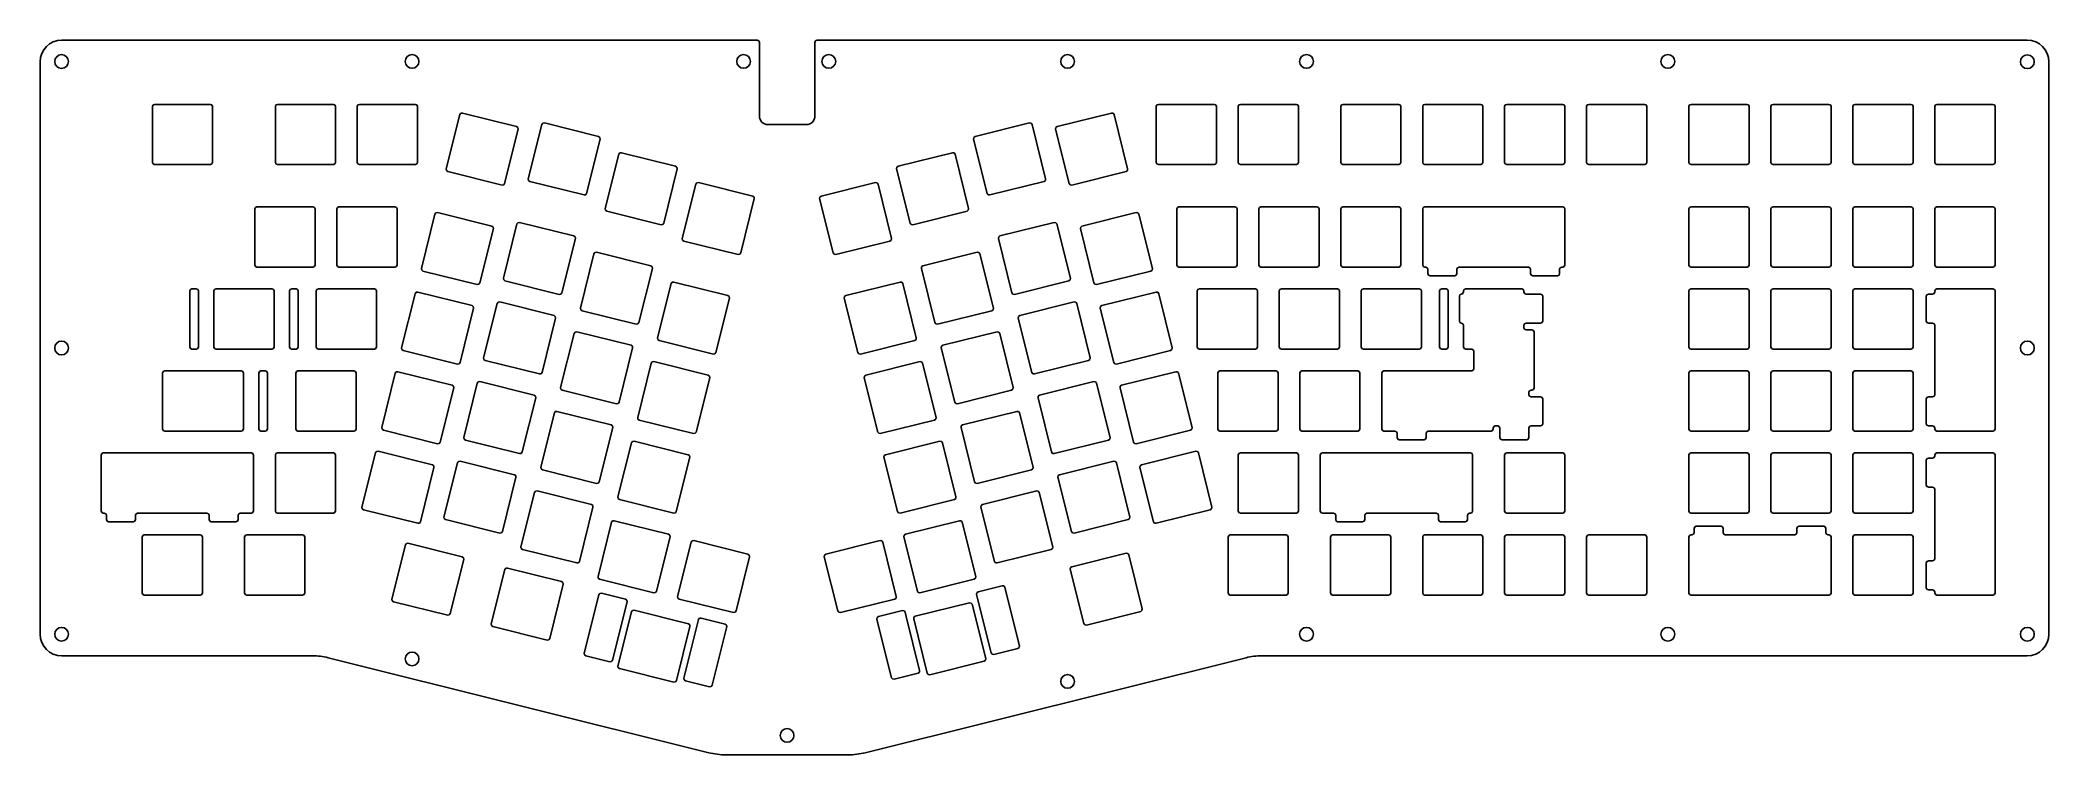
# Model space of a CAD drawing. Header units: millimetres. Extents: x -233 to 233, y -83 to 83.
import ezdxf

# ---------------------------------------------------------------- set-up
doc = ezdxf.new("R2010")
doc.units = ezdxf.units.MM
doc.layers.add('CUTOUTS', color=1, linetype='CONTINUOUS')
doc.layers.add('PERIMETER', color=5, linetype='CONTINUOUS')

msp = doc.modelspace()

# ---------------------------------------------------------------- linework, layer by layer
at = {"layer": 'CUTOUTS'}
for p, q in [((-207.37, 67.6), (-207.22, 67.95)), ((-207.37, 54.6), (-207.37, 67.6)), ((-207.22, 67.95), (-206.87, 68.1)), ((-206.87, 68.1), (-193.87, 68.1)), ((-193.87, 68.1), (-193.52, 67.95)), ((-193.52, 67.95), (-193.37, 67.6)), ((-193.37, 67.6), (-193.37, 54.6)), ((-178.79, 67.6), (-178.65, 67.95)), ((-178.79, 54.6), (-178.79, 67.6)), ((-178.65, 67.95), (-178.29, 68.1)), ((-178.29, 68.1), (-165.29, 68.1)), ((-165.29, 68.1), (-164.94, 67.95)), ((-164.94, 67.95), (-164.79, 67.6)), ((-164.79, 67.6), (-164.79, 54.6)), ((-159.74, 67.6), (-159.6, 67.95)), ((-159.74, 54.6), (-159.74, 67.6)), ((-159.6, 67.95), (-159.24, 68.1)), ((-159.24, 68.1), (-146.24, 68.1)), ((-146.24, 68.1), (-145.89, 67.95)), ((-145.89, 67.95), (-145.74, 67.6)), ((-145.74, 67.6), (-145.74, 54.6)), ((-139.07, 53.1), (-135.92, 65.71)), ((-135.92, 65.71), (-135.7, 66.02)), ((-135.7, 66.02), (-135.32, 66.07)), ((-135.32, 66.07), (-122.7, 62.93)), ((2.95, 62.93), (15.57, 66.07)), ((15.57, 66.07), (15.95, 66.02)), ((15.95, 66.02), (16.17, 65.71)), ((16.17, 65.71), (19.32, 53.1)), ((25.99, 67.6), (26.14, 67.95)), ((25.99, 54.6), (25.99, 67.6)), ((26.14, 67.95), (26.49, 68.1)), ((26.49, 68.1), (39.49, 68.1)), ((39.49, 68.1), (39.85, 67.95)), ((39.85, 67.95), (39.99, 67.6)), ((39.99, 67.6), (39.99, 54.6)), ((45.04, 67.6), (45.19, 67.95)), ((45.04, 54.6), (45.04, 67.6)), ((45.19, 67.95), (45.54, 68.1)), ((45.54, 68.1), (58.54, 68.1)), ((58.54, 68.1), (58.9, 67.95)), ((58.9, 67.95), (59.04, 67.6)), ((59.04, 67.6), (59.04, 54.6)), ((68.86, 67.6), (69, 67.95)), ((68.86, 54.6), (68.86, 67.6)), ((69, 67.95), (69.36, 68.1)), ((69.36, 68.1), (82.36, 68.1)), ((82.36, 68.1), (82.71, 67.95)), ((82.71, 67.95), (82.86, 67.6)), ((82.86, 67.6), (82.86, 54.6)), ((87.91, 67.6), (88.05, 67.95)), ((87.91, 54.6), (87.91, 67.6)), ((88.05, 67.95), (88.41, 68.1)), ((88.41, 68.1), (101.41, 68.1)), ((101.41, 68.1), (101.76, 67.95)), ((101.76, 67.95), (101.91, 67.6)), ((101.91, 67.6), (101.91, 54.6)), ((106.96, 67.6), (107.1, 67.95)), ((106.96, 54.6), (106.96, 67.6)), ((107.1, 67.95), (107.46, 68.1)), ((107.46, 68.1), (120.46, 68.1)), ((120.46, 68.1), (120.81, 67.95)), ((120.81, 67.95), (120.96, 67.6)), ((120.96, 67.6), (120.96, 54.6)), ((126.01, 67.6), (126.15, 67.95)), ((126.01, 54.6), (126.01, 67.6)), ((126.15, 67.95), (126.51, 68.1)), ((126.51, 68.1), (139.51, 68.1)), ((139.51, 68.1), (139.86, 67.95)), ((139.86, 67.95), (140.01, 67.6)), ((140.01, 67.6), (140.01, 54.6)), ((149.8, 67.6), (149.94, 67.95)), ((149.8, 54.6), (149.8, 67.6)), ((149.94, 67.95), (150.3, 68.1)), ((150.3, 68.1), (163.3, 68.1)), ((163.3, 68.1), (163.65, 67.95)), ((163.65, 67.95), (163.8, 67.6)), ((163.8, 67.6), (163.8, 54.6)), ((168.85, 67.6), (168.99, 67.95)), ((168.85, 54.6), (168.85, 67.6)), ((168.99, 67.95), (169.35, 68.1)), ((169.35, 68.1), (182.35, 68.1)), ((182.35, 68.1), (182.7, 67.95)), ((182.7, 67.95), (182.85, 67.6)), ((182.85, 67.6), (182.85, 54.6)), ((187.9, 67.6), (188.04, 67.95)), ((187.9, 54.6), (187.9, 67.6)), ((188.04, 67.95), (188.4, 68.1)), ((188.4, 68.1), (201.4, 68.1)), ((201.4, 68.1), (201.75, 67.95)), ((201.75, 67.95), (201.9, 67.6)), ((201.9, 67.6), (201.9, 54.6)), ((206.95, 67.6), (207.09, 67.95)), ((206.95, 54.6), (206.95, 67.6)), ((207.09, 67.95), (207.45, 68.1)), ((207.45, 68.1), (220.45, 68.1)), ((220.45, 68.1), (220.8, 67.95)), ((220.8, 67.95), (220.95, 67.6)), ((220.95, 67.6), (220.95, 54.6)), ((-122.34, 62.32), (-125.49, 49.71)), ((-122.7, 62.93), (-122.4, 62.7)), ((-122.4, 62.7), (-122.34, 62.32)), ((-120.01, 50.8), (-116.86, 63.41)), ((-116.86, 63.41), (-116.64, 63.72)), ((-116.64, 63.72), (-116.26, 63.78)), ((-116.26, 63.78), (-103.64, 60.63)), ((-16.11, 60.63), (-3.49, 63.78)), ((-3.49, 63.78), (-3.11, 63.72)), ((-3.11, 63.72), (-2.89, 63.41)), ((-2.89, 63.41), (0.26, 50.8)), ((2.59, 62.32), (2.65, 62.7)), ((5.73, 49.71), (2.59, 62.32)), ((2.65, 62.7), (2.95, 62.93)), ((-103.28, 60.02), (-106.43, 47.41)), ((-103.64, 60.63), (-103.34, 60.4)), ((-103.34, 60.4), (-103.28, 60.02)), ((-102.1, 43.88), (-98.96, 56.49)), ((-98.96, 56.49), (-98.73, 56.8)), ((-98.73, 56.8), (-98.35, 56.86)), ((-98.35, 56.86), (-85.74, 53.71)), ((-34.01, 53.71), (-21.4, 56.86)), ((-21.4, 56.86), (-21.02, 56.8)), ((-21.02, 56.8), (-20.79, 56.49)), ((-20.79, 56.49), (-17.65, 43.88)), ((-16.47, 60.02), (-16.41, 60.4)), ((-13.33, 47.41), (-16.47, 60.02)), ((-16.41, 60.4), (-16.11, 60.63)), ((-207.22, 54.25), (-207.37, 54.6)), ((-206.87, 54.1), (-207.22, 54.25)), ((-193.87, 54.1), (-206.87, 54.1)), ((-193.52, 54.25), (-193.87, 54.1)), ((-193.37, 54.6), (-193.52, 54.25)), ((-178.65, 54.25), (-178.79, 54.6)), ((-178.29, 54.1), (-178.65, 54.25)), ((-165.29, 54.1), (-178.29, 54.1)), ((-164.94, 54.25), (-165.29, 54.1)), ((-164.79, 54.6), (-164.94, 54.25)), ((-159.6, 54.25), (-159.74, 54.6)), ((-159.24, 54.1), (-159.6, 54.25)), ((-146.24, 54.1), (-159.24, 54.1)), ((-145.89, 54.25), (-146.24, 54.1)), ((-145.74, 54.6), (-145.89, 54.25)), ((-139.01, 52.72), (-139.07, 53.1)), ((-138.71, 52.49), (-139.01, 52.72)), ((-126.09, 49.35), (-138.71, 52.49)), ((-85.37, 53.11), (-88.52, 40.49)), ((-85.74, 53.71), (-85.43, 53.48)), ((-85.43, 53.48), (-85.37, 53.11)), ((-34.38, 53.11), (-34.32, 53.48)), ((-31.23, 40.49), (-34.38, 53.11)), ((-34.32, 53.48), (-34.01, 53.71)), ((18.95, 52.49), (6.34, 49.35)), ((19.26, 52.72), (18.95, 52.49)), ((19.32, 53.1), (19.26, 52.72)), ((26.14, 54.25), (25.99, 54.6)), ((26.49, 54.1), (26.14, 54.25)), ((39.49, 54.1), (26.49, 54.1)), ((39.85, 54.25), (39.49, 54.1)), ((39.99, 54.6), (39.85, 54.25)), ((45.19, 54.25), (45.04, 54.6)), ((45.54, 54.1), (45.19, 54.25)), ((58.54, 54.1), (45.54, 54.1)), ((58.9, 54.25), (58.54, 54.1)), ((59.04, 54.6), (58.9, 54.25)), ((69, 54.25), (68.86, 54.6)), ((69.36, 54.1), (69, 54.25)), ((82.36, 54.1), (69.36, 54.1)), ((82.71, 54.25), (82.36, 54.1)), ((82.86, 54.6), (82.71, 54.25)), ((88.05, 54.25), (87.91, 54.6)), ((88.41, 54.1), (88.05, 54.25)), ((101.41, 54.1), (88.41, 54.1)), ((101.76, 54.25), (101.41, 54.1)), ((101.91, 54.6), (101.76, 54.25)), ((107.1, 54.25), (106.96, 54.6)), ((107.46, 54.1), (107.1, 54.25)), ((120.46, 54.1), (107.46, 54.1)), ((120.81, 54.25), (120.46, 54.1)), ((120.96, 54.6), (120.81, 54.25)), ((126.15, 54.25), (126.01, 54.6)), ((126.51, 54.1), (126.15, 54.25)), ((139.51, 54.1), (126.51, 54.1)), ((139.86, 54.25), (139.51, 54.1)), ((140.01, 54.6), (139.86, 54.25)), ((149.94, 54.25), (149.8, 54.6)), ((150.3, 54.1), (149.94, 54.25)), ((163.3, 54.1), (150.3, 54.1)), ((163.65, 54.25), (163.3, 54.1)), ((163.8, 54.6), (163.65, 54.25)), ((168.99, 54.25), (168.85, 54.6)), ((169.35, 54.1), (168.99, 54.25)), ((182.35, 54.1), (169.35, 54.1)), ((182.7, 54.25), (182.35, 54.1)), ((182.85, 54.6), (182.7, 54.25)), ((188.04, 54.25), (187.9, 54.6)), ((188.4, 54.1), (188.04, 54.25)), ((201.4, 54.1), (188.4, 54.1)), ((201.75, 54.25), (201.4, 54.1)), ((201.9, 54.6), (201.75, 54.25)), ((207.09, 54.25), (206.95, 54.6)), ((207.45, 54.1), (207.09, 54.25)), ((220.45, 54.1), (207.45, 54.1)), ((220.8, 54.25), (220.45, 54.1)), ((220.95, 54.6), (220.8, 54.25)), ((-125.71, 49.4), (-126.09, 49.35)), ((-125.49, 49.71), (-125.71, 49.4)), ((-119.95, 50.42), (-120.01, 50.8)), ((-119.65, 50.19), (-119.95, 50.42)), ((-107.03, 47.05), (-119.65, 50.19)), ((-106.65, 47.1), (-107.03, 47.05)), ((-106.43, 47.41), (-106.65, 47.1)), ((-84.19, 36.96), (-81.05, 49.57)), ((-81.05, 49.57), (-80.82, 49.88)), ((-80.82, 49.88), (-80.44, 49.94)), ((-80.44, 49.94), (-67.83, 46.79)), ((-67.83, 46.79), (-67.52, 46.57)), ((-52.23, 46.57), (-51.92, 46.79)), ((-51.92, 46.79), (-39.31, 49.94)), ((-39.31, 49.94), (-38.93, 49.88)), ((-38.93, 49.88), (-38.7, 49.57)), ((-38.7, 49.57), (-35.56, 36.96)), ((-13.1, 47.1), (-13.33, 47.41)), ((-12.72, 47.05), (-13.1, 47.1)), ((-0.11, 50.19), (-12.72, 47.05)), ((0.2, 50.42), (-0.11, 50.19)), ((0.26, 50.8), (0.2, 50.42)), ((5.96, 49.4), (5.73, 49.71)), ((6.34, 49.35), (5.96, 49.4)), ((-183.56, 43.79), (-183.41, 44.14)), ((-183.56, 30.79), (-183.56, 43.79)), ((-183.41, 44.14), (-183.06, 44.29)), ((-183.06, 44.29), (-170.06, 44.29)), ((-170.06, 44.29), (-169.7, 44.14)), ((-169.7, 44.14), (-169.56, 43.79)), ((-169.56, 43.79), (-169.56, 30.79)), ((-164.51, 43.79), (-164.36, 44.14)), ((-164.51, 30.79), (-164.51, 43.79)), ((-164.36, 44.14), (-164.01, 44.29)), ((-164.01, 44.29), (-151.01, 44.29)), ((-151.01, 44.29), (-150.65, 44.14)), ((-150.65, 44.14), (-150.51, 43.79)), ((-150.51, 43.79), (-150.51, 30.79)), ((-144.83, 29.99), (-141.69, 42.6)), ((-141.69, 42.6), (-141.46, 42.91)), ((-141.46, 42.91), (-141.08, 42.97)), ((-141.08, 42.97), (-128.47, 39.82)), ((-102.05, 43.5), (-102.1, 43.88)), ((-101.74, 43.27), (-102.05, 43.5)), ((-89.12, 40.13), (-101.74, 43.27)), ((-67.46, 46.19), (-70.61, 33.57)), ((-67.52, 46.57), (-67.46, 46.19)), ((-52.29, 46.19), (-52.23, 46.57)), ((-49.14, 33.57), (-52.29, 46.19)), ((-18.01, 43.27), (-30.63, 40.13)), ((-17.71, 43.5), (-18.01, 43.27)), ((-17.65, 43.88), (-17.71, 43.5)), ((8.71, 39.82), (21.33, 42.97)), ((21.33, 42.97), (21.71, 42.91)), ((21.71, 42.91), (21.93, 42.6)), ((21.93, 42.6), (25.08, 29.99)), ((30.76, 43.79), (30.9, 44.14)), ((30.76, 30.79), (30.76, 43.79)), ((30.9, 44.14), (31.26, 44.29)), ((31.26, 44.29), (44.26, 44.29)), ((44.26, 44.29), (44.61, 44.14)), ((44.61, 44.14), (44.76, 43.79)), ((44.76, 43.79), (44.76, 30.79)), ((49.81, 43.79), (49.95, 44.14)), ((49.81, 30.79), (49.81, 43.79)), ((49.95, 44.14), (50.31, 44.29)), ((50.31, 44.29), (63.31, 44.29)), ((63.31, 44.29), (63.66, 44.14)), ((63.66, 44.14), (63.81, 43.79)), ((63.81, 43.79), (63.81, 30.79)), ((68.86, 43.79), (69, 44.14)), ((68.86, 30.79), (68.86, 43.79)), ((69, 44.14), (69.36, 44.29)), ((69.36, 44.29), (82.36, 44.29)), ((82.36, 44.29), (82.71, 44.14)), ((82.71, 44.14), (82.86, 43.79)), ((82.86, 43.79), (82.86, 30.79)), ((87.91, 43.79), (88.05, 44.14)), ((87.91, 30.79), (87.91, 43.79)), ((88.05, 44.14), (88.41, 44.29)), ((88.41, 44.29), (120.46, 44.29)), ((120.46, 44.29), (120.81, 44.14)), ((120.81, 44.14), (120.96, 43.79)), ((120.96, 43.79), (120.96, 30.79)), ((149.8, 43.79), (149.94, 44.14)), ((149.8, 30.79), (149.8, 43.79)), ((149.94, 44.14), (150.3, 44.29)), ((150.3, 44.29), (163.3, 44.29)), ((163.3, 44.29), (163.65, 44.14)), ((163.65, 44.14), (163.8, 43.79)), ((163.8, 43.79), (163.8, 30.79)), ((168.85, 43.79), (168.99, 44.14)), ((168.85, 30.79), (168.85, 43.79)), ((168.99, 44.14), (169.35, 44.29)), ((169.35, 44.29), (182.35, 44.29)), ((182.35, 44.29), (182.7, 44.14)), ((182.7, 44.14), (182.85, 43.79)), ((182.85, 43.79), (182.85, 30.79)), ((187.9, 43.79), (188.04, 44.14)), ((187.9, 30.79), (187.9, 43.79)), ((188.04, 44.14), (188.4, 44.29)), ((188.4, 44.29), (201.4, 44.29)), ((201.4, 44.29), (201.75, 44.14)), ((201.75, 44.14), (201.9, 43.79)), ((201.9, 43.79), (201.9, 30.79)), ((206.95, 43.79), (207.09, 44.14)), ((206.95, 30.79), (206.95, 43.79)), ((207.09, 44.14), (207.45, 44.29)), ((207.45, 44.29), (220.45, 44.29)), ((220.45, 44.29), (220.8, 44.14)), ((220.8, 44.14), (220.95, 43.79)), ((220.95, 43.79), (220.95, 30.79)), ((-128.1, 39.22), (-131.25, 26.6)), ((-128.47, 39.82), (-128.16, 39.6)), ((-128.16, 39.6), (-128.1, 39.22)), ((-125.77, 27.69), (-122.63, 40.31)), ((-122.63, 40.31), (-122.4, 40.61)), ((-122.4, 40.61), (-122.02, 40.67)), ((-122.02, 40.67), (-109.41, 37.53)), ((-109.41, 37.53), (-109.1, 37.3)), ((-88.75, 40.18), (-89.12, 40.13)), ((-88.52, 40.49), (-88.75, 40.18)), ((-31.01, 40.18), (-31.23, 40.49)), ((-30.63, 40.13), (-31.01, 40.18)), ((-10.65, 37.3), (-10.35, 37.53)), ((-10.35, 37.53), (2.27, 40.67)), ((2.27, 40.67), (2.65, 40.61)), ((2.65, 40.61), (2.87, 40.31)), ((2.87, 40.31), (6.02, 27.69)), ((8.35, 39.22), (8.41, 39.6)), ((11.5, 26.6), (8.35, 39.22)), ((8.41, 39.6), (8.71, 39.82)), ((-109.04, 36.92), (-112.19, 24.31)), ((-109.1, 37.3), (-109.04, 36.92)), ((-107.86, 20.77), (-104.72, 33.39)), ((-104.72, 33.39), (-104.49, 33.7)), ((-104.49, 33.7), (-104.11, 33.75)), ((-104.11, 33.75), (-91.5, 30.61)), ((-84.14, 36.58), (-84.19, 36.96)), ((-83.83, 36.35), (-84.14, 36.58)), ((-71.22, 33.21), (-83.83, 36.35)), ((-70.84, 33.26), (-71.22, 33.21)), ((-70.61, 33.57), (-70.84, 33.26)), ((-48.91, 33.27), (-49.14, 33.57)), ((-48.54, 33.21), (-48.91, 33.27)), ((-35.92, 36.35), (-48.54, 33.21)), ((-35.61, 36.58), (-35.92, 36.35)), ((-35.56, 36.96), (-35.61, 36.58)), ((-28.25, 30.61), (-15.64, 33.75)), ((-15.64, 33.75), (-15.26, 33.7)), ((-15.26, 33.7), (-15.03, 33.39)), ((-15.03, 33.39), (-11.89, 20.77)), ((-10.71, 36.92), (-10.65, 37.3)), ((-7.56, 24.31), (-10.71, 36.92)), ((-183.41, 30.43), (-183.56, 30.79)), ((-183.06, 30.29), (-183.41, 30.43)), ((-170.06, 30.29), (-183.06, 30.29)), ((-169.7, 30.43), (-170.06, 30.29)), ((-169.56, 30.79), (-169.7, 30.43)), ((-164.36, 30.43), (-164.51, 30.79)), ((-164.01, 30.29), (-164.36, 30.43)), ((-151.01, 30.29), (-164.01, 30.29)), ((-150.65, 30.43), (-151.01, 30.29)), ((-150.51, 30.79), (-150.65, 30.43)), ((-144.77, 29.61), (-144.83, 29.99)), ((-144.47, 29.38), (-144.77, 29.61)), ((-131.85, 26.24), (-144.47, 29.38)), ((-91.13, 30), (-94.28, 17.39)), ((-91.5, 30.61), (-91.19, 30.38)), ((-91.19, 30.38), (-91.13, 30)), ((-28.62, 30), (-28.56, 30.38)), ((-25.47, 17.39), (-28.62, 30)), ((-28.56, 30.38), (-28.25, 30.61)), ((24.72, 29.38), (12.1, 26.24)), ((25.02, 29.61), (24.72, 29.38)), ((25.08, 29.99), (25.02, 29.61)), ((30.9, 30.43), (30.76, 30.79)), ((31.26, 30.29), (30.9, 30.43)), ((44.26, 30.29), (31.26, 30.29)), ((44.61, 30.43), (44.26, 30.29)), ((44.76, 30.79), (44.61, 30.43)), ((49.95, 30.43), (49.81, 30.79)), ((50.31, 30.29), (49.95, 30.43)), ((63.31, 30.29), (50.31, 30.29)), ((63.66, 30.43), (63.31, 30.29)), ((63.81, 30.79), (63.66, 30.43)), ((69, 30.43), (68.86, 30.79)), ((69.36, 30.29), (69, 30.43)), ((82.36, 30.29), (69.36, 30.29)), ((82.71, 30.43), (82.36, 30.29)), ((82.86, 30.79), (82.71, 30.43)), ((88.05, 30.43), (87.91, 30.79)), ((88.41, 30.29), (88.05, 30.43)), ((88.62, 30.29), (88.41, 30.29)), ((88.97, 30.14), (88.62, 30.29)), ((89.12, 29.79), (88.97, 30.14)), ((89.12, 28.79), (89.12, 29.79)), ((89.26, 28.43), (89.12, 28.79)), ((89.62, 28.29), (89.26, 28.43)), ((95.37, 28.29), (89.62, 28.29)), ((95.72, 28.43), (95.37, 28.29)), ((95.87, 28.79), (95.72, 28.43)), ((96.01, 30.14), (95.87, 29.79)), ((95.87, 29.79), (95.87, 28.79)), ((96.37, 30.29), (96.01, 30.14)), ((112.49, 30.29), (96.37, 30.29)), ((112.85, 30.14), (112.49, 30.29)), ((112.99, 29.79), (112.85, 30.14)), ((112.99, 28.79), (112.99, 29.79)), ((113.14, 28.43), (112.99, 28.79)), ((113.49, 28.29), (113.14, 28.43)), ((119.24, 28.29), (113.49, 28.29)), ((119.6, 28.43), (119.24, 28.29)), ((119.74, 28.79), (119.6, 28.43)), ((119.89, 30.14), (119.74, 29.79)), ((119.74, 29.79), (119.74, 28.79)), ((120.24, 30.29), (119.89, 30.14)), ((120.46, 30.29), (120.24, 30.29)), ((120.81, 30.43), (120.46, 30.29)), ((120.96, 30.79), (120.81, 30.43)), ((149.94, 30.43), (149.8, 30.79)), ((150.3, 30.29), (149.94, 30.43)), ((163.3, 30.29), (150.3, 30.29)), ((163.65, 30.43), (163.3, 30.29)), ((163.8, 30.79), (163.65, 30.43)), ((168.99, 30.43), (168.85, 30.79)), ((169.35, 30.29), (168.99, 30.43)), ((182.35, 30.29), (169.35, 30.29)), ((182.7, 30.43), (182.35, 30.29)), ((182.85, 30.79), (182.7, 30.43)), ((188.04, 30.43), (187.9, 30.79)), ((188.4, 30.29), (188.04, 30.43)), ((201.4, 30.29), (188.4, 30.29)), ((201.75, 30.43), (201.4, 30.29)), ((201.9, 30.79), (201.75, 30.43)), ((207.09, 30.43), (206.95, 30.79)), ((207.45, 30.29), (207.09, 30.43)), ((220.45, 30.29), (207.45, 30.29)), ((220.8, 30.43), (220.45, 30.29)), ((220.95, 30.79), (220.8, 30.43)), ((-198.68, 24.74), (-198.54, 25.09)), ((-198.68, 11.74), (-198.68, 24.74)), ((-198.54, 25.09), (-198.18, 25.24)), ((-198.18, 25.24), (-197.18, 25.24)), ((-197.18, 25.24), (-196.83, 25.09)), ((-196.83, 25.09), (-196.68, 24.74)), ((-196.68, 24.74), (-196.68, 11.74)), ((-193.08, 24.74), (-192.94, 25.09)), ((-193.08, 11.74), (-193.08, 24.74)), ((-192.94, 25.09), (-192.58, 25.24)), ((-192.58, 25.24), (-179.58, 25.24)), ((-179.58, 25.24), (-179.23, 25.09)), ((-179.23, 25.09), (-179.08, 24.74)), ((-179.08, 24.74), (-179.08, 11.74)), ((-175.48, 24.74), (-175.34, 25.09)), ((-175.48, 11.74), (-175.48, 24.74)), ((-175.34, 25.09), (-174.98, 25.24)), ((-174.98, 25.24), (-173.98, 25.24)), ((-173.98, 25.24), (-173.63, 25.09)), ((-173.63, 25.09), (-173.48, 24.74)), ((-173.48, 24.74), (-173.48, 11.74)), ((-169.27, 24.74), (-169.12, 25.09)), ((-169.27, 11.74), (-169.27, 24.74)), ((-169.12, 25.09), (-168.77, 25.24)), ((-168.77, 25.24), (-155.77, 25.24)), ((-155.77, 25.24), (-155.42, 25.09)), ((-155.42, 25.09), (-155.27, 24.74)), ((-155.27, 24.74), (-155.27, 11.74)), ((-149.44, 11.51), (-146.29, 24.12)), ((-146.29, 24.12), (-146.07, 24.43)), ((-146.07, 24.43), (-145.69, 24.48)), ((-145.69, 24.48), (-133.07, 21.34)), ((-131.47, 26.3), (-131.85, 26.24)), ((-131.25, 26.6), (-131.47, 26.3)), ((-125.71, 27.31), (-125.77, 27.69)), ((-125.41, 27.09), (-125.71, 27.31)), ((-112.79, 23.94), (-125.41, 27.09)), ((-112.41, 24), (-112.79, 23.94)), ((-112.19, 24.31), (-112.41, 24)), ((-89.95, 13.85), (-86.81, 26.47)), ((-86.81, 26.47), (-86.58, 26.78)), ((-86.58, 26.78), (-86.2, 26.83)), ((-86.2, 26.83), (-73.59, 23.69)), ((-73.59, 23.69), (-73.28, 23.46)), ((-73.28, 23.46), (-73.22, 23.08)), ((-46.53, 23.08), (-46.47, 23.46)), ((-46.47, 23.46), (-46.16, 23.69)), ((-46.16, 23.69), (-33.55, 26.83)), ((-33.55, 26.83), (-33.17, 26.78)), ((-33.17, 26.78), (-32.94, 26.47)), ((-32.94, 26.47), (-29.8, 13.85)), ((-7.34, 24), (-7.56, 24.31)), ((-6.96, 23.94), (-7.34, 24)), ((5.66, 27.09), (-6.96, 23.94)), ((5.96, 27.31), (5.66, 27.09)), ((6.02, 27.69), (5.96, 27.31)), ((11.72, 26.3), (11.5, 26.6)), ((12.1, 26.24), (11.72, 26.3)), ((13.32, 21.34), (25.94, 24.48)), ((25.94, 24.48), (26.32, 24.43)), ((26.32, 24.43), (26.54, 24.12)), ((26.54, 24.12), (29.69, 11.51)), ((35.52, 24.74), (35.66, 25.09)), ((35.52, 11.74), (35.52, 24.74)), ((35.66, 25.09), (36.02, 25.24)), ((36.02, 25.24), (49.02, 25.24)), ((49.02, 25.24), (49.37, 25.09)), ((49.37, 25.09), (49.52, 24.74)), ((49.52, 24.74), (49.52, 11.74)), ((54.57, 24.74), (54.71, 25.09)), ((54.57, 11.74), (54.57, 24.74)), ((54.71, 25.09), (55.07, 25.24)), ((55.07, 25.24), (68.07, 25.24)), ((68.07, 25.24), (68.42, 25.09)), ((68.42, 25.09), (68.57, 24.74)), ((68.57, 24.74), (68.57, 11.74)), ((73.62, 24.74), (73.76, 25.09)), ((73.62, 11.74), (73.62, 24.74)), ((73.76, 25.09), (74.12, 25.24)), ((74.12, 25.24), (87.12, 25.24)), ((87.12, 25.24), (87.47, 25.09)), ((87.47, 25.09), (87.62, 24.74)), ((87.62, 24.74), (87.62, 11.74)), ((91.83, 24.74), (91.98, 25.09)), ((91.83, 11.74), (91.83, 24.74)), ((91.98, 25.09), (92.33, 25.24)), ((92.33, 25.24), (93.33, 25.24)), ((93.33, 25.24), (93.68, 25.09)), ((93.68, 25.09), (93.83, 24.74)), ((93.83, 24.74), (93.83, 11.74)), ((96.43, 23.53), (96.58, 23.88)), ((96.43, 17.78), (96.43, 23.53)), ((96.58, 23.88), (97.28, 24.17)), ((97.28, 24.17), (97.43, 24.53)), ((97.43, 24.74), (97.58, 25.09)), ((97.43, 24.53), (97.43, 24.74)), ((97.58, 25.09), (97.93, 25.24)), ((97.93, 25.24), (110.93, 25.24)), ((110.93, 25.24), (111.28, 25.09)), ((111.28, 25.09), (111.43, 24.74)), ((111.43, 24.74), (111.43, 24.53)), ((111.43, 24.53), (111.58, 24.17)), ((111.58, 24.17), (111.93, 24.03)), ((111.93, 24.03), (115.31, 24.03)), ((115.31, 24.03), (115.67, 23.88)), ((115.67, 23.88), (115.81, 23.53)), ((115.81, 23.53), (115.81, 17.78)), ((149.8, 24.74), (149.94, 25.09)), ((149.8, 11.74), (149.8, 24.74)), ((149.94, 25.09), (150.3, 25.24)), ((150.3, 25.24), (163.3, 25.24)), ((163.3, 25.24), (163.65, 25.09)), ((163.65, 25.09), (163.8, 24.74)), ((163.8, 24.74), (163.8, 11.74)), ((168.85, 24.74), (168.99, 25.09)), ((168.85, 11.74), (168.85, 24.74)), ((168.99, 25.09), (169.35, 25.24)), ((169.35, 25.24), (182.35, 25.24)), ((182.35, 25.24), (182.7, 25.09)), ((182.7, 25.09), (182.85, 24.74)), ((182.85, 24.74), (182.85, 11.74)), ((187.9, 24.74), (188.04, 25.09)), ((187.9, 11.74), (187.9, 24.74)), ((188.04, 25.09), (188.4, 25.24)), ((188.4, 25.24), (201.4, 25.24)), ((201.4, 25.24), (201.75, 25.09)), ((201.75, 25.09), (201.9, 24.74)), ((201.9, 24.74), (201.9, 11.74)), ((204.95, 23.53), (205.09, 23.88)), ((204.95, 17.78), (204.95, 23.53)), ((205.09, 23.88), (205.45, 24.03)), ((205.45, 24.03), (206.45, 24.03)), ((206.45, 24.03), (206.8, 24.17)), ((206.8, 24.17), (206.95, 24.53)), ((206.95, 24.74), (207.09, 25.09)), ((206.95, 24.53), (206.95, 24.74)), ((207.09, 25.09), (207.45, 25.24)), ((207.45, 25.24), (220.45, 25.24)), ((220.45, 25.24), (220.8, 25.09)), ((220.8, 25.09), (220.95, 24.74)), ((220.95, 24.74), (220.95, -7.31)), ((-132.71, 20.73), (-135.85, 8.12)), ((-133.07, 21.34), (-132.77, 21.11)), ((-132.77, 21.11), (-132.71, 20.73)), ((-130.38, 9.21), (-127.23, 21.82)), ((-127.23, 21.82), (-127.01, 22.13)), ((-127.01, 22.13), (-126.63, 22.19)), ((-126.63, 22.19), (-114.01, 19.04)), ((-114.01, 19.04), (-113.71, 18.81)), ((-113.71, 18.81), (-113.65, 18.44)), ((-107.81, 20.4), (-107.86, 20.77)), ((-107.5, 20.17), (-107.81, 20.4)), ((-94.88, 17.02), (-107.5, 20.17)), ((-73.22, 23.08), (-76.37, 10.47)), ((-43.38, 10.47), (-46.53, 23.08)), ((-12.25, 20.17), (-24.87, 17.02)), ((-11.95, 20.4), (-12.25, 20.17)), ((-11.89, 20.77), (-11.95, 20.4)), ((-6.1, 18.44), (-6.04, 18.81)), ((-6.04, 18.81), (-5.74, 19.04)), ((-5.74, 19.04), (6.88, 22.19)), ((6.88, 22.19), (7.26, 22.13)), ((7.26, 22.13), (7.48, 21.82)), ((7.48, 21.82), (10.63, 9.21)), ((12.96, 20.73), (13.02, 21.11)), ((16.1, 8.12), (12.96, 20.73)), ((13.02, 21.11), (13.32, 21.34)), ((-113.65, 18.44), (-116.79, 5.82)), ((-112.47, 2.29), (-109.33, 14.9)), ((-109.33, 14.9), (-109.1, 15.21)), ((-109.1, 15.21), (-108.72, 15.27)), ((-108.72, 15.27), (-96.11, 12.12)), ((-94.51, 17.08), (-94.88, 17.02)), ((-94.28, 17.39), (-94.51, 17.08)), ((-25.25, 17.08), (-25.47, 17.39)), ((-24.87, 17.02), (-25.25, 17.08)), ((-23.64, 12.12), (-11.03, 15.27)), ((-11.03, 15.27), (-10.65, 15.21)), ((-10.65, 15.21), (-10.42, 14.9)), ((-10.42, 14.9), (-7.28, 2.29)), ((-2.96, 5.82), (-6.1, 18.44)), ((96.58, 17.42), (96.43, 17.78)), ((97.28, 17.13), (96.58, 17.42)), ((97.43, 16.78), (97.28, 17.13)), ((97.43, 11.74), (97.43, 16.78)), ((111.58, 17.13), (111.43, 16.78)), ((111.43, 16.78), (111.43, 16.21)), ((111.43, 16.21), (111.58, 15.86)), ((111.93, 17.28), (111.58, 17.13)), ((111.58, 15.86), (111.93, 15.71)), ((115.31, 17.28), (111.93, 17.28)), ((111.93, 15.71), (113.31, 15.71)), ((113.31, 15.71), (113.67, 15.57)), ((113.67, 15.57), (113.81, 15.21)), ((113.81, 15.21), (113.81, 2.21)), ((115.67, 17.42), (115.31, 17.28)), ((115.81, 17.78), (115.67, 17.42)), ((205.09, 17.42), (204.95, 17.78)), ((205.45, 17.28), (205.09, 17.42)), ((206.45, 17.28), (205.45, 17.28)), ((206.8, 17.13), (206.45, 17.28)), ((206.95, 16.78), (206.8, 17.13)), ((206.95, 0.65), (206.95, 16.78)), ((-198.54, 11.38), (-198.68, 11.74)), ((-198.18, 11.24), (-198.54, 11.38)), ((-197.18, 11.24), (-198.18, 11.24)), ((-196.83, 11.38), (-197.18, 11.24)), ((-196.68, 11.74), (-196.83, 11.38)), ((-192.94, 11.38), (-193.08, 11.74)), ((-192.58, 11.24), (-192.94, 11.38)), ((-179.58, 11.24), (-192.58, 11.24)), ((-179.23, 11.38), (-179.58, 11.24)), ((-179.08, 11.74), (-179.23, 11.38)), ((-175.34, 11.38), (-175.48, 11.74)), ((-174.98, 11.24), (-175.34, 11.38)), ((-173.98, 11.24), (-174.98, 11.24)), ((-173.63, 11.38), (-173.98, 11.24)), ((-173.48, 11.74), (-173.63, 11.38)), ((-169.12, 11.38), (-169.27, 11.74)), ((-168.77, 11.24), (-169.12, 11.38)), ((-155.77, 11.24), (-168.77, 11.24)), ((-155.42, 11.38), (-155.77, 11.24)), ((-155.27, 11.74), (-155.42, 11.38)), ((-149.38, 11.13), (-149.44, 11.51)), ((-149.07, 10.9), (-149.38, 11.13)), ((-136.46, 7.76), (-149.07, 10.9)), ((-95.74, 11.52), (-98.89, -1.1)), ((-96.11, 12.12), (-95.8, 11.9)), ((-95.8, 11.9), (-95.74, 11.52)), ((-89.9, 13.48), (-89.95, 13.85)), ((-89.59, 13.25), (-89.9, 13.48)), ((-76.98, 10.1), (-89.59, 13.25)), ((-76.6, 10.16), (-76.98, 10.1)), ((-76.37, 10.47), (-76.6, 10.16)), ((-43.15, 10.16), (-43.38, 10.47)), ((-42.77, 10.1), (-43.15, 10.16)), ((-30.16, 13.25), (-42.77, 10.1)), ((-29.85, 13.48), (-30.16, 13.25)), ((-29.8, 13.85), (-29.85, 13.48)), ((-24.01, 11.52), (-23.95, 11.9)), ((-20.86, -1.1), (-24.01, 11.52)), ((-23.95, 11.9), (-23.64, 12.12)), ((29.32, 10.9), (16.71, 7.76)), ((29.63, 11.13), (29.32, 10.9)), ((29.69, 11.51), (29.63, 11.13)), ((35.66, 11.38), (35.52, 11.74)), ((36.02, 11.24), (35.66, 11.38)), ((49.02, 11.24), (36.02, 11.24)), ((49.37, 11.38), (49.02, 11.24)), ((49.52, 11.74), (49.37, 11.38)), ((54.71, 11.38), (54.57, 11.74)), ((55.07, 11.24), (54.71, 11.38)), ((68.07, 11.24), (55.07, 11.24)), ((68.42, 11.38), (68.07, 11.24)), ((68.57, 11.74), (68.42, 11.38)), ((73.76, 11.38), (73.62, 11.74)), ((74.12, 11.24), (73.76, 11.38)), ((87.12, 11.24), (74.12, 11.24)), ((87.47, 11.38), (87.12, 11.24)), ((87.62, 11.74), (87.47, 11.38)), ((91.98, 11.38), (91.83, 11.74)), ((92.33, 11.24), (91.98, 11.38)), ((93.33, 11.24), (92.33, 11.24)), ((93.68, 11.38), (93.33, 11.24)), ((93.83, 11.74), (93.68, 11.38)), ((97.58, 11.38), (97.43, 11.74)), ((97.93, 11.24), (97.58, 11.38)), ((99.31, 11.24), (97.93, 11.24)), ((99.67, 11.09), (99.31, 11.24)), ((99.81, 10.74), (99.67, 11.09)), ((99.81, 6.69), (99.81, 10.74)), ((163.3, 11.24), (150.3, 11.24)), ((168.99, 11.38), (168.85, 11.74)), ((169.35, 11.24), (168.99, 11.38)), ((182.35, 11.24), (169.35, 11.24)), ((182.7, 11.38), (182.35, 11.24)), ((182.85, 11.74), (182.7, 11.38)), ((188.04, 11.38), (187.9, 11.74)), ((188.4, 11.24), (188.04, 11.38)), ((201.4, 11.24), (188.4, 11.24)), ((201.75, 11.38), (201.4, 11.24)), ((201.9, 11.74), (201.75, 11.38)), ((-204.99, 5.69), (-204.84, 6.04)), ((-204.99, -7.31), (-204.99, 5.69)), ((-204.84, 6.04), (-204.49, 6.19)), ((-204.49, 6.19), (-186.73, 6.19)), ((-186.73, 6.19), (-186.37, 6.04)), ((-186.37, 6.04), (-186.23, 5.69)), ((-186.23, 5.69), (-186.23, -7.31)), ((-182.63, 5.69), (-182.48, 6.04)), ((-182.63, -7.31), (-182.63, 5.69)), ((-182.48, 6.04), (-182.13, 6.19)), ((-182.13, 6.19), (-181.13, 6.19)), ((-181.13, 6.19), (-180.77, 6.04)), ((-180.77, 6.04), (-180.63, 5.69)), ((-180.63, 5.69), (-180.63, -7.31)), ((-174.03, 5.69), (-173.89, 6.04)), ((-174.03, -7.31), (-174.03, 5.69)), ((-173.89, 6.04), (-173.53, 6.19)), ((-173.53, 6.19), (-160.53, 6.19)), ((-160.53, 6.19), (-160.18, 6.04)), ((-160.18, 6.04), (-160.03, 5.69)), ((-160.03, 5.69), (-160.03, -7.31)), ((-154.05, -6.98), (-150.9, 5.64)), ((-150.9, 5.64), (-150.68, 5.94)), ((-150.68, 5.94), (-150.3, 6)), ((-150.3, 6), (-137.68, 2.86)), ((-136.08, 7.81), (-136.46, 7.76)), ((-135.85, 8.12), (-136.08, 7.81)), ((-130.32, 8.83), (-130.38, 9.21)), ((-130.01, 8.6), (-130.32, 8.83)), ((-117.4, 5.46), (-130.01, 8.6)), ((-117.02, 5.51), (-117.4, 5.46)), ((-116.79, 5.82), (-117.02, 5.51)), ((-94.56, -4.63), (-91.42, 7.98)), ((-91.42, 7.98), (-91.19, 8.29)), ((-91.19, 8.29), (-90.81, 8.35)), ((-90.81, 8.35), (-78.2, 5.2)), ((-78.2, 5.2), (-77.89, 4.98)), ((-77.89, 4.98), (-77.83, 4.6)), ((-41.92, 4.6), (-41.86, 4.98)), ((-41.86, 4.98), (-41.55, 5.2)), ((-41.55, 5.2), (-28.94, 8.35)), ((-28.94, 8.35), (-28.56, 8.29)), ((-28.56, 8.29), (-28.33, 7.98)), ((-28.33, 7.98), (-25.19, -4.63)), ((-2.73, 5.51), (-2.96, 5.82)), ((-2.35, 5.46), (-2.73, 5.51)), ((10.26, 8.6), (-2.35, 5.46)), ((10.57, 8.83), (10.26, 8.6)), ((10.63, 9.21), (10.57, 8.83)), ((16.33, 7.81), (16.1, 8.12)), ((16.71, 7.76), (16.33, 7.81)), ((17.93, 2.86), (30.55, 6)), ((30.55, 6), (30.92, 5.94)), ((30.92, 5.94), (31.15, 5.64)), ((31.15, 5.64), (34.3, -6.98)), ((40.28, 5.69), (40.43, 6.04)), ((40.28, -7.31), (40.28, 5.69)), ((40.43, 6.04), (40.78, 6.19)), ((40.78, 6.19), (53.78, 6.19)), ((53.78, 6.19), (54.13, 6.04)), ((54.13, 6.04), (54.28, 5.69)), ((54.28, 5.69), (54.28, -7.31)), ((59.33, 5.69), (59.48, 6.04)), ((59.33, -7.31), (59.33, 5.69)), ((59.48, 6.04), (59.83, 6.19)), ((59.83, 6.19), (72.83, 6.19)), ((72.83, 6.19), (73.18, 6.04)), ((73.18, 6.04), (73.33, 5.69)), ((73.33, 5.69), (73.33, -7.31)), ((78.38, 5.69), (78.53, 6.04)), ((78.38, -7.31), (78.38, 5.69)), ((78.53, 6.04), (78.88, 6.19)), ((78.88, 6.19), (99.31, 6.19)), ((99.31, 6.19), (99.67, 6.33)), ((99.67, 6.33), (99.81, 6.69)), ((149.8, -7.31), (149.8, 5.69)), ((150.3, 6.19), (163.3, 6.19)), ((163.8, 5.69), (163.8, -7.31)), ((168.85, 5.69), (168.99, 6.04)), ((168.85, -7.31), (168.85, 5.69)), ((168.99, 6.04), (169.35, 6.19)), ((169.35, 6.19), (182.35, 6.19)), ((182.35, 6.19), (182.7, 6.04)), ((182.7, 6.04), (182.85, 5.69)), ((182.85, 5.69), (182.85, -7.31)), ((187.9, 5.69), (188.04, 6.04)), ((187.9, -7.31), (187.9, 5.69)), ((188.04, 6.04), (188.4, 6.19)), ((188.4, 6.19), (201.4, 6.19)), ((201.4, 6.19), (201.75, 6.04)), ((201.75, 6.04), (201.9, 5.69)), ((201.9, 5.69), (201.9, -7.31)), ((-137.32, 2.25), (-140.46, -10.36)), ((-137.68, 2.86), (-137.38, 2.63)), ((-137.38, 2.63), (-137.32, 2.25)), ((-134.99, -9.28), (-131.84, 3.34)), ((-131.84, 3.34), (-131.62, 3.65)), ((-131.62, 3.65), (-131.24, 3.7)), ((-131.24, 3.7), (-118.62, 0.56)), ((-118.62, 0.56), (-118.32, 0.33)), ((-118.32, 0.33), (-118.26, -0.05)), ((-112.41, 1.91), (-112.47, 2.29)), ((-112.11, 1.68), (-112.41, 1.91)), ((-99.49, -1.46), (-112.11, 1.68)), ((-77.83, 4.6), (-80.98, -8.02)), ((-38.77, -8.02), (-41.92, 4.6)), ((-7.64, 1.68), (-20.26, -1.46)), ((-7.34, 1.91), (-7.64, 1.68)), ((-7.28, 2.29), (-7.34, 1.91)), ((-1.49, -0.05), (-1.44, 0.33)), ((-1.44, 0.33), (-1.13, 0.56)), ((-1.13, 0.56), (11.49, 3.7)), ((11.49, 3.7), (11.86, 3.65)), ((11.86, 3.65), (12.09, 3.34)), ((12.09, 3.34), (15.24, -9.28)), ((17.57, 2.25), (17.62, 2.63)), ((20.71, -10.36), (17.57, 2.25)), ((17.62, 2.63), (17.93, 2.86)), ((112.75, 1.57), (112.6, 1.21)), ((112.6, 1.21), (112.6, 0.65)), ((112.6, 0.65), (112.75, 0.3)), ((113.1, 1.71), (112.75, 1.57)), ((112.75, 0.3), (113.1, 0.15)), ((113.31, 1.71), (113.1, 1.71)), ((113.1, 0.15), (115.31, 0.15)), ((113.67, 1.86), (113.31, 1.71)), ((113.81, 2.21), (113.67, 1.86)), ((115.31, 0.15), (115.67, 0)), ((115.67, 0), (115.81, -0.35)), ((204.95, -0.35), (205.09, 0)), ((205.09, 0), (205.45, 0.15)), ((205.45, 0.15), (206.45, 0.15)), ((206.45, 0.15), (206.8, 0.3)), ((206.8, 0.3), (206.95, 0.65)), ((-118.26, -0.05), (-121.4, -12.66)), ((-117.08, -16.19), (-113.93, -3.58)), ((-113.93, -3.58), (-113.71, -3.27)), ((-113.71, -3.27), (-113.33, -3.22)), ((-113.33, -3.22), (-100.71, -6.36)), ((-99.11, -1.4), (-99.49, -1.46)), ((-98.89, -1.1), (-99.11, -1.4)), ((-94.51, -5.01), (-94.56, -4.63)), ((-25.19, -4.63), (-25.24, -5.01)), ((-20.64, -1.4), (-20.86, -1.1)), ((-20.26, -1.46), (-20.64, -1.4)), ((-19.04, -6.36), (-6.42, -3.22)), ((-6.42, -3.22), (-6.04, -3.27)), ((-6.04, -3.27), (-5.82, -3.58)), ((-5.82, -3.58), (-2.67, -16.19)), ((1.65, -12.66), (-1.49, -0.05)), ((115.81, -0.35), (115.81, -6.1)), ((204.95, -6.1), (204.95, -0.35)), ((-204.84, -7.67), (-204.99, -7.31)), ((-204.49, -7.81), (-204.84, -7.67)), ((-186.73, -7.81), (-204.49, -7.81)), ((-186.37, -7.67), (-186.73, -7.81)), ((-186.23, -7.31), (-186.37, -7.67)), ((-182.48, -7.67), (-182.63, -7.31)), ((-182.13, -7.81), (-182.48, -7.67)), ((-181.13, -7.81), (-182.13, -7.81)), ((-180.77, -7.67), (-181.13, -7.81)), ((-180.63, -7.31), (-180.77, -7.67)), ((-173.89, -7.67), (-174.03, -7.31)), ((-173.53, -7.81), (-173.89, -7.67)), ((-160.53, -7.81), (-173.53, -7.81)), ((-160.18, -7.67), (-160.53, -7.81)), ((-160.03, -7.31), (-160.18, -7.67)), ((-153.99, -7.36), (-154.05, -6.98)), ((-153.68, -7.58), (-153.99, -7.36)), ((-141.07, -10.73), (-153.68, -7.58)), ((-134.93, -9.65), (-134.99, -9.28)), ((-100.35, -6.97), (-103.5, -19.58)), ((-100.71, -6.36), (-100.41, -6.59)), ((-100.41, -6.59), (-100.35, -6.97)), ((-94.2, -5.24), (-94.51, -5.01)), ((-81.58, -8.38), (-94.2, -5.24)), ((-81.21, -8.32), (-81.58, -8.38)), ((-80.98, -8.02), (-81.21, -8.32)), ((-38.54, -8.32), (-38.77, -8.02)), ((-38.17, -8.38), (-38.54, -8.32)), ((-25.55, -5.24), (-38.17, -8.38)), ((-25.24, -5.01), (-25.55, -5.24)), ((-19.4, -6.97), (-19.34, -6.59)), ((-16.26, -19.58), (-19.4, -6.97)), ((-19.34, -6.59), (-19.04, -6.36)), ((15.24, -9.28), (15.18, -9.65)), ((33.93, -7.58), (21.32, -10.73)), ((34.24, -7.36), (33.93, -7.58)), ((34.3, -6.98), (34.24, -7.36)), ((40.43, -7.67), (40.28, -7.31)), ((40.78, -7.81), (40.43, -7.67)), ((53.78, -7.81), (40.78, -7.81)), ((54.13, -7.67), (53.78, -7.81)), ((54.28, -7.31), (54.13, -7.67)), ((59.48, -7.67), (59.33, -7.31)), ((59.83, -7.81), (59.48, -7.67)), ((72.83, -7.81), (59.83, -7.81)), ((73.18, -7.67), (72.83, -7.81)), ((73.33, -7.31), (73.18, -7.67)), ((78.53, -7.67), (78.38, -7.31)), ((78.88, -7.81), (78.53, -7.67)), ((81.47, -7.81), (78.88, -7.81)), ((81.83, -7.96), (81.47, -7.81)), ((81.97, -8.31), (81.83, -7.96)), ((81.97, -9.31), (81.97, -8.31)), ((82.12, -9.67), (81.97, -9.31)), ((88.72, -9.31), (88.58, -9.67)), ((88.87, -7.96), (88.72, -8.31)), ((88.72, -8.31), (88.72, -9.31)), ((89.22, -7.81), (88.87, -7.96)), ((103.79, -7.81), (89.22, -7.81)), ((104.14, -7.67), (103.79, -7.81)), ((104.29, -7.31), (104.14, -7.67)), ((104.43, -6.75), (104.29, -7.1)), ((104.29, -7.1), (104.29, -7.31)), ((104.79, -6.6), (104.43, -6.75)), ((105.35, -6.6), (104.79, -6.6)), ((105.7, -6.75), (105.35, -6.6)), ((105.85, -7.1), (105.7, -6.75)), ((105.85, -9.31), (105.85, -7.1)), ((106, -9.67), (105.85, -9.31)), ((112.6, -9.31), (112.45, -9.67)), ((112.75, -6.75), (112.6, -7.1)), ((112.6, -7.1), (112.6, -9.31)), ((113.1, -6.6), (112.75, -6.75)), ((115.31, -6.6), (113.1, -6.6)), ((115.67, -6.45), (115.31, -6.6)), ((115.81, -6.1), (115.67, -6.45)), ((149.94, -7.67), (149.8, -7.31)), ((150.3, -7.81), (149.94, -7.67)), ((163.3, -7.81), (150.3, -7.81)), ((163.65, -7.67), (163.3, -7.81)), ((163.8, -7.31), (163.65, -7.67)), ((168.99, -7.67), (168.85, -7.31)), ((169.35, -7.81), (168.99, -7.67)), ((182.35, -7.81), (169.35, -7.81)), ((182.7, -7.67), (182.35, -7.81)), ((182.85, -7.31), (182.7, -7.67)), ((188.04, -7.67), (187.9, -7.31)), ((188.4, -7.81), (188.04, -7.67)), ((201.4, -7.81), (188.4, -7.81)), ((201.75, -7.67), (201.4, -7.81)), ((201.9, -7.31), (201.75, -7.67)), ((205.09, -6.45), (204.95, -6.1)), ((205.45, -6.6), (205.09, -6.45)), ((206.45, -6.6), (205.45, -6.6)), ((206.8, -6.75), (206.45, -6.6)), ((206.95, -7.1), (206.8, -6.75)), ((206.95, -7.31), (206.95, -7.1)), ((207.09, -7.67), (206.95, -7.31)), ((207.45, -7.81), (207.09, -7.67)), ((220.45, -7.81), (207.45, -7.81)), ((220.8, -7.67), (220.45, -7.81)), ((220.95, -7.31), (220.8, -7.67)), ((-219.28, -13.36), (-219.13, -13.01)), ((-219.28, -26.36), (-219.28, -13.36)), ((-219.13, -13.01), (-218.78, -12.86)), ((-218.78, -12.86), (-184.34, -12.86)), ((-184.34, -12.86), (-183.99, -13.01)), ((-183.99, -13.01), (-183.84, -13.36)), ((-183.84, -13.36), (-183.84, -26.36)), ((-178.79, -13.36), (-178.65, -13.01)), ((-178.79, -26.36), (-178.79, -13.36)), ((-178.65, -13.01), (-178.29, -12.86)), ((-178.29, -12.86), (-165.29, -12.86)), ((-165.29, -12.86), (-164.94, -13.01)), ((-164.94, -13.01), (-164.79, -13.36)), ((-164.79, -13.36), (-164.79, -26.36)), ((-158.66, -25.46), (-155.51, -12.85)), ((-155.51, -12.85), (-155.28, -12.54)), ((-155.28, -12.54), (-154.9, -12.48)), ((-154.9, -12.48), (-142.29, -15.63)), ((-140.69, -10.67), (-141.07, -10.73)), ((-140.46, -10.36), (-140.69, -10.67)), ((-134.62, -9.88), (-134.93, -9.65)), ((-122.01, -13.03), (-134.62, -9.88)), ((-121.63, -12.97), (-122.01, -13.03)), ((-121.4, -12.66), (-121.63, -12.97)), ((-99.17, -23.11), (-96.03, -10.5)), ((-96.03, -10.5), (-95.8, -10.19)), ((-95.8, -10.19), (-95.42, -10.14)), ((-95.42, -10.14), (-82.81, -13.28)), ((-82.44, -13.89), (-85.59, -26.5)), ((-82.81, -13.28), (-82.5, -13.51)), ((-82.5, -13.51), (-82.44, -13.89)), ((-37.31, -13.89), (-37.25, -13.51)), ((-34.16, -26.5), (-37.31, -13.89)), ((-37.25, -13.51), (-36.94, -13.28)), ((-36.94, -13.28), (-24.33, -10.14)), ((-24.33, -10.14), (-23.95, -10.19)), ((-23.95, -10.19), (-23.72, -10.5)), ((-23.72, -10.5), (-20.58, -23.11)), ((1.88, -12.97), (1.65, -12.66)), ((2.26, -13.03), (1.88, -12.97)), ((14.87, -9.88), (2.26, -13.03)), ((15.18, -9.65), (14.87, -9.88)), ((20.94, -10.67), (20.71, -10.36)), ((21.32, -10.73), (20.94, -10.67)), ((22.54, -15.63), (35.15, -12.48)), ((35.15, -12.48), (35.53, -12.54)), ((35.53, -12.54), (35.76, -12.85)), ((35.76, -12.85), (38.91, -25.46)), ((45.04, -13.36), (45.19, -13.01)), ((45.04, -26.36), (45.04, -13.36)), ((45.19, -13.01), (45.54, -12.86)), ((45.54, -12.86), (58.54, -12.86)), ((58.54, -12.86), (58.9, -13.01)), ((58.9, -13.01), (59.04, -13.36)), ((59.04, -13.36), (59.04, -26.36)), ((64.09, -13.36), (64.24, -13.01)), ((64.09, -26.36), (64.09, -13.36)), ((64.24, -13.01), (64.59, -12.86)), ((64.59, -12.86), (99.02, -12.86)), ((82.47, -9.81), (82.12, -9.67)), ((88.22, -9.81), (82.47, -9.81)), ((88.58, -9.67), (88.22, -9.81)), ((99.02, -12.86), (99.38, -13.01)), ((99.38, -13.01), (99.52, -13.36)), ((99.52, -13.36), (99.52, -26.36)), ((106.35, -9.81), (106, -9.67)), ((112.1, -9.81), (106.35, -9.81)), ((106.96, -13.36), (107.1, -13.01)), ((106.96, -26.36), (106.96, -13.36)), ((107.1, -13.01), (107.46, -12.86)), ((107.46, -12.86), (120.46, -12.86)), ((112.45, -9.67), (112.1, -9.81)), ((120.46, -12.86), (120.81, -13.01)), ((120.81, -13.01), (120.96, -13.36)), ((120.96, -13.36), (120.96, -26.36)), ((149.8, -13.36), (149.94, -13.01)), ((149.8, -26.36), (149.8, -13.36)), ((149.94, -13.01), (150.3, -12.86)), ((150.3, -12.86), (163.3, -12.86)), ((163.3, -12.86), (163.65, -13.01)), ((163.65, -13.01), (163.8, -13.36)), ((163.8, -13.36), (163.8, -26.36)), ((168.85, -13.36), (168.99, -13.01)), ((168.85, -26.36), (168.85, -13.36)), ((168.99, -13.01), (169.35, -12.86)), ((169.35, -12.86), (182.35, -12.86)), ((182.35, -12.86), (182.7, -13.01)), ((182.7, -13.01), (182.85, -13.36)), ((182.85, -13.36), (182.85, -26.36)), ((187.9, -13.36), (188.04, -13.01)), ((187.9, -26.36), (187.9, -13.36)), ((188.04, -13.01), (188.4, -12.86)), ((188.4, -12.86), (201.4, -12.86)), ((201.4, -12.86), (201.75, -13.01)), ((201.75, -13.01), (201.9, -13.36)), ((201.9, -13.36), (201.9, -26.36)), ((206.45, -14.07), (206.8, -13.93)), ((206.8, -13.93), (206.95, -13.57)), ((206.95, -13.36), (207.09, -13.01)), ((206.95, -13.57), (206.95, -13.36)), ((207.09, -13.01), (207.45, -12.86)), ((207.45, -12.86), (220.45, -12.86)), ((220.45, -12.86), (220.8, -13.01)), ((220.8, -13.01), (220.95, -13.36)), ((220.95, -13.36), (220.95, -45.41)), ((-141.93, -16.23), (-145.07, -28.85)), ((-142.29, -15.63), (-141.98, -15.86)), ((-141.98, -15.86), (-141.93, -16.23)), ((-139.6, -27.76), (-136.45, -15.15)), ((-136.45, -15.15), (-136.22, -14.84)), ((-136.22, -14.84), (-135.84, -14.78)), ((-135.84, -14.78), (-123.23, -17.93)), ((-122.87, -18.53), (-126.01, -31.15)), ((-123.23, -17.93), (-122.92, -18.15)), ((-122.92, -18.15), (-122.87, -18.53)), ((-117.02, -16.57), (-117.08, -16.19)), ((-116.71, -16.8), (-117.02, -16.57)), ((-104.1, -19.95), (-116.71, -16.8)), ((-3.04, -16.8), (-15.65, -19.95)), ((-2.73, -16.57), (-3.04, -16.8)), ((-2.67, -16.19), (-2.73, -16.57)), ((3.12, -18.53), (3.17, -18.15)), ((6.26, -31.15), (3.12, -18.53)), ((3.17, -18.15), (3.48, -17.93)), ((3.48, -17.93), (16.09, -14.78)), ((16.09, -14.78), (16.47, -14.84)), ((16.47, -14.84), (16.7, -15.15)), ((16.7, -15.15), (19.85, -27.76)), ((22.18, -16.23), (22.23, -15.86)), ((25.32, -28.85), (22.18, -16.23)), ((22.23, -15.86), (22.54, -15.63)), ((204.95, -14.57), (205.09, -14.22)), ((204.95, -20.32), (204.95, -14.57)), ((205.09, -14.22), (205.45, -14.07)), ((205.45, -14.07), (206.45, -14.07)), ((-121.69, -34.68), (-118.54, -22.06)), ((-118.54, -22.06), (-118.32, -21.76)), ((-118.32, -21.76), (-117.94, -21.7)), ((-117.94, -21.7), (-105.32, -24.85)), ((-103.72, -19.89), (-104.1, -19.95)), ((-103.5, -19.58), (-103.72, -19.89)), ((-99.11, -23.49), (-99.17, -23.11)), ((-20.58, -23.11), (-20.64, -23.49)), ((-16.03, -19.89), (-16.26, -19.58)), ((-15.65, -19.95), (-16.03, -19.89)), ((-14.43, -24.85), (-1.81, -21.7)), ((-1.81, -21.7), (-1.44, -21.76)), ((-1.44, -21.76), (-1.21, -22.06)), ((-1.21, -22.06), (1.94, -34.68)), ((205.09, -20.68), (204.95, -20.32)), ((205.45, -20.82), (205.09, -20.68)), ((206.45, -20.82), (205.45, -20.82)), ((206.8, -20.97), (206.45, -20.82)), ((206.95, -21.32), (206.8, -20.97)), ((206.95, -37.45), (206.95, -21.32)), ((-219.13, -26.72), (-219.28, -26.36)), ((-218.78, -26.86), (-219.13, -26.72)), ((-218.56, -26.86), (-218.78, -26.86)), ((-218.21, -27.01), (-218.56, -26.86)), ((-218.06, -27.36), (-218.21, -27.01)), ((-218.06, -28.36), (-218.06, -27.36)), ((-211.17, -27.01), (-211.31, -27.36)), ((-211.31, -27.36), (-211.31, -28.36)), ((-210.81, -26.86), (-211.17, -27.01)), ((-194.69, -26.86), (-210.81, -26.86)), ((-194.33, -27.01), (-194.69, -26.86)), ((-194.19, -27.36), (-194.33, -27.01)), ((-194.19, -28.36), (-194.19, -27.36)), ((-187.29, -27.01), (-187.44, -27.36)), ((-187.44, -27.36), (-187.44, -28.36)), ((-186.94, -26.86), (-187.29, -27.01)), ((-184.34, -26.86), (-186.94, -26.86)), ((-183.99, -26.72), (-184.34, -26.86)), ((-183.84, -26.36), (-183.99, -26.72)), ((-178.65, -26.72), (-178.79, -26.36)), ((-178.29, -26.86), (-178.65, -26.72)), ((-165.29, -26.86), (-178.29, -26.86)), ((-164.94, -26.72), (-165.29, -26.86)), ((-164.79, -26.36), (-164.94, -26.72)), ((-158.6, -25.84), (-158.66, -25.46)), ((-158.29, -26.07), (-158.6, -25.84)), ((-145.68, -29.21), (-158.29, -26.07)), ((-139.54, -28.14), (-139.6, -27.76)), ((-104.96, -25.45), (-108.1, -38.07)), ((-105.32, -24.85), (-105.02, -25.07)), ((-105.02, -25.07), (-104.96, -25.45)), ((-98.81, -23.72), (-99.11, -23.49)), ((-86.19, -26.86), (-98.81, -23.72)), ((-85.81, -26.81), (-86.19, -26.86)), ((-85.59, -26.5), (-85.81, -26.81)), ((-33.94, -26.81), (-34.16, -26.5)), ((-33.56, -26.86), (-33.94, -26.81)), ((-20.94, -23.72), (-33.56, -26.86)), ((-20.64, -23.49), (-20.94, -23.72)), ((-14.79, -25.45), (-14.74, -25.07)), ((-11.65, -38.07), (-14.79, -25.45)), ((-14.74, -25.07), (-14.43, -24.85)), ((19.85, -27.76), (19.79, -28.14)), ((38.54, -26.07), (25.93, -29.21)), ((38.85, -25.84), (38.54, -26.07)), ((38.91, -25.46), (38.85, -25.84)), ((45.19, -26.72), (45.04, -26.36)), ((45.54, -26.86), (45.19, -26.72)), ((58.54, -26.86), (45.54, -26.86)), ((58.9, -26.72), (58.54, -26.86)), ((59.04, -26.36), (58.9, -26.72)), ((64.24, -26.72), (64.09, -26.36)), ((64.59, -26.86), (64.24, -26.72)), ((67.19, -26.86), (64.59, -26.86)), ((67.54, -27.01), (67.19, -26.86)), ((67.69, -27.36), (67.54, -27.01)), ((67.69, -28.36), (67.69, -27.36)), ((74.58, -27.01), (74.44, -27.36)), ((74.44, -27.36), (74.44, -28.36)), ((74.94, -26.86), (74.58, -27.01)), ((91.06, -26.86), (74.94, -26.86)), ((91.42, -27.01), (91.06, -26.86)), ((91.56, -27.36), (91.42, -27.01)), ((91.56, -28.36), (91.56, -27.36)), ((98.46, -27.01), (98.31, -27.36)), ((98.31, -27.36), (98.31, -28.36)), ((98.81, -26.86), (98.46, -27.01)), ((99.02, -26.86), (98.81, -26.86)), ((99.38, -26.72), (99.02, -26.86)), ((99.52, -26.36), (99.38, -26.72)), ((107.1, -26.72), (106.96, -26.36)), ((107.46, -26.86), (107.1, -26.72)), ((120.46, -26.86), (107.46, -26.86)), ((120.81, -26.72), (120.46, -26.86)), ((120.96, -26.36), (120.81, -26.72)), ((163.3, -26.86), (150.3, -26.86)), ((168.99, -26.72), (168.85, -26.36)), ((169.35, -26.86), (168.99, -26.72)), ((182.35, -26.86), (169.35, -26.86)), ((182.7, -26.72), (182.35, -26.86)), ((182.85, -26.36), (182.7, -26.72)), ((188.04, -26.72), (187.9, -26.36)), ((188.4, -26.86), (188.04, -26.72)), ((201.4, -26.86), (188.4, -26.86)), ((201.75, -26.72), (201.4, -26.86)), ((201.9, -26.36), (201.75, -26.72)), ((-217.92, -28.72), (-218.06, -28.36)), ((-217.56, -28.86), (-217.92, -28.72)), ((-211.81, -28.86), (-217.56, -28.86)), ((-211.46, -28.72), (-211.81, -28.86)), ((-211.31, -28.36), (-211.46, -28.72)), ((-209.75, -32.41), (-209.6, -32.06)), ((-209.75, -45.41), (-209.75, -32.41)), ((-209.6, -32.06), (-209.25, -31.91)), ((-209.25, -31.91), (-196.25, -31.91)), ((-196.25, -31.91), (-195.9, -32.06)), ((-195.9, -32.06), (-195.75, -32.41)), ((-195.75, -32.41), (-195.75, -45.41)), ((-194.04, -28.72), (-194.19, -28.36)), ((-193.69, -28.86), (-194.04, -28.72)), ((-187.94, -28.86), (-193.69, -28.86)), ((-187.58, -28.72), (-187.94, -28.86)), ((-187.44, -28.36), (-187.58, -28.72)), ((-185.94, -32.41), (-185.79, -32.06)), ((-185.94, -45.41), (-185.94, -32.41)), ((-185.79, -32.06), (-185.44, -31.91)), ((-185.44, -31.91), (-172.44, -31.91)), ((-172.44, -31.91), (-172.08, -32.06)), ((-172.08, -32.06), (-171.94, -32.41)), ((-171.94, -32.41), (-171.94, -45.41)), ((-145.3, -29.16), (-145.68, -29.21)), ((-145.07, -28.85), (-145.3, -29.16)), ((-139.23, -28.37), (-139.54, -28.14)), ((-126.62, -31.51), (-139.23, -28.37)), ((-126.24, -31.45), (-126.62, -31.51)), ((-126.01, -31.15), (-126.24, -31.45)), ((-103.78, -41.6), (-100.63, -28.98)), ((-100.63, -28.98), (-100.41, -28.68)), ((-100.41, -28.68), (-100.03, -28.62)), ((-100.03, -28.62), (-87.41, -31.76)), ((-87.05, -32.37), (-90.2, -44.98)), ((-87.41, -31.76), (-87.11, -31.99)), ((-87.11, -31.99), (-87.05, -32.37)), ((-32.7, -32.37), (-32.64, -31.99)), ((-29.55, -44.98), (-32.7, -32.37)), ((-32.64, -31.99), (-32.34, -31.76)), ((-32.34, -31.76), (-19.72, -28.62)), ((-19.72, -28.62), (-19.34, -28.68)), ((-19.34, -28.68), (-19.12, -28.98)), ((-19.12, -28.98), (-15.97, -41.6)), ((6.49, -31.45), (6.26, -31.15)), ((6.87, -31.51), (6.49, -31.45)), ((19.48, -28.37), (6.87, -31.51)), ((19.79, -28.14), (19.48, -28.37)), ((25.55, -29.16), (25.32, -28.85)), ((25.93, -29.21), (25.55, -29.16)), ((42.66, -32.41), (42.81, -32.06)), ((42.66, -45.41), (42.66, -32.41)), ((42.81, -32.06), (43.16, -31.91)), ((43.16, -31.91), (56.16, -31.91)), ((56.16, -31.91), (56.52, -32.06)), ((56.52, -32.06), (56.66, -32.41)), ((56.66, -32.41), (56.66, -45.41)), ((66.47, -32.41), (66.62, -32.06)), ((66.47, -45.41), (66.47, -32.41)), ((66.62, -32.06), (66.97, -31.91)), ((66.97, -31.91), (79.97, -31.91)), ((67.83, -28.72), (67.69, -28.36)), ((68.19, -28.86), (67.83, -28.72)), ((73.94, -28.86), (68.19, -28.86)), ((74.29, -28.72), (73.94, -28.86)), ((74.44, -28.36), (74.29, -28.72)), ((79.97, -31.91), (80.33, -32.06)), ((80.33, -32.06), (80.47, -32.41)), ((80.47, -32.41), (80.47, -45.41)), ((87.91, -32.41), (88.05, -32.06)), ((87.91, -45.41), (87.91, -32.41)), ((88.05, -32.06), (88.41, -31.91)), ((88.41, -31.91), (101.41, -31.91)), ((91.71, -28.72), (91.56, -28.36)), ((92.06, -28.86), (91.71, -28.72)), ((97.81, -28.86), (92.06, -28.86)), ((98.17, -28.72), (97.81, -28.86)), ((98.31, -28.36), (98.17, -28.72)), ((101.41, -31.91), (101.76, -32.06)), ((101.76, -32.06), (101.91, -32.41)), ((101.91, -32.41), (101.91, -45.41)), ((106.96, -32.41), (107.1, -32.06)), ((106.96, -45.41), (106.96, -32.41)), ((107.1, -32.06), (107.46, -31.91)), ((107.46, -31.91), (120.46, -31.91)), ((120.46, -31.91), (120.81, -32.06)), ((120.81, -32.06), (120.96, -32.41)), ((120.96, -32.41), (120.96, -45.41)), ((126.01, -32.41), (126.15, -32.06)), ((126.01, -45.41), (126.01, -32.41)), ((126.15, -32.06), (126.51, -31.91)), ((126.51, -31.91), (139.51, -31.91)), ((139.51, -31.91), (139.86, -32.06)), ((139.86, -32.06), (140.01, -32.41)), ((140.01, -32.41), (140.01, -45.41)), ((149.8, -45.41), (149.8, -32.41)), ((150.3, -31.91), (150.51, -31.91)), ((150.51, -31.91), (150.86, -31.77)), ((150.86, -31.77), (151.01, -31.41)), ((151.01, -30.41), (151.16, -30.06)), ((151.01, -31.41), (151.01, -30.41)), ((151.16, -30.06), (151.51, -29.91)), ((151.51, -29.91), (157.26, -29.91)), ((157.26, -29.91), (157.61, -30.06)), ((157.61, -30.06), (157.76, -30.41)), ((157.76, -30.41), (157.76, -31.41)), ((157.76, -31.41), (157.91, -31.77)), ((157.91, -31.77), (158.26, -31.91)), ((158.26, -31.91), (174.39, -31.91)), ((174.39, -31.91), (174.74, -31.77)), ((174.74, -31.77), (174.89, -31.41)), ((174.89, -30.41), (175.03, -30.06)), ((174.89, -31.41), (174.89, -30.41)), ((175.03, -30.06), (175.39, -29.91)), ((175.39, -29.91), (181.14, -29.91)), ((181.14, -29.91), (181.49, -30.06)), ((181.49, -30.06), (181.64, -30.41)), ((181.64, -30.41), (181.64, -31.41)), ((181.64, -31.41), (181.78, -31.77)), ((181.78, -31.77), (182.14, -31.91)), ((182.14, -31.91), (182.35, -31.91)), ((182.35, -31.91), (182.7, -32.06)), ((182.7, -32.06), (182.85, -32.41)), ((182.85, -32.41), (182.85, -45.41)), ((187.9, -32.41), (188.04, -32.06)), ((187.9, -45.41), (187.9, -32.41)), ((188.04, -32.06), (188.4, -31.91)), ((188.4, -31.91), (201.4, -31.91)), ((201.4, -31.91), (201.75, -32.06)), ((201.75, -32.06), (201.9, -32.41)), ((201.9, -32.41), (201.9, -45.41)), ((-151.71, -46.83), (-148.57, -34.21)), ((-148.57, -34.21), (-148.34, -33.9)), ((-148.34, -33.9), (-147.96, -33.85)), ((-147.96, -33.85), (-135.35, -36.99)), ((-135.35, -36.99), (-135.04, -37.22)), ((-135.04, -37.22), (-134.98, -37.6)), ((-121.63, -35.06), (-121.69, -34.68)), ((-121.32, -35.28), (-121.63, -35.06)), ((-108.71, -38.43), (-121.32, -35.28)), ((-85.3, -46.21), (-82.15, -33.59)), ((-82.15, -33.59), (-81.92, -33.28)), ((-81.92, -33.28), (-81.54, -33.23)), ((-81.54, -33.23), (-68.93, -36.37)), ((-68.57, -36.98), (-71.71, -49.59)), ((-68.93, -36.37), (-68.62, -36.6)), ((-68.62, -36.6), (-68.57, -36.98)), ((-51.18, -36.98), (-51.13, -36.6)), ((-48.04, -49.59), (-51.18, -36.98)), ((-51.13, -36.6), (-50.82, -36.37)), ((-50.82, -36.37), (-38.21, -33.23)), ((-38.21, -33.23), (-37.83, -33.28)), ((-37.83, -33.28), (-37.6, -33.59)), ((-37.6, -33.59), (-34.45, -46.21)), ((1.57, -35.28), (-11.04, -38.43)), ((1.88, -35.06), (1.57, -35.28)), ((1.94, -34.68), (1.88, -35.06)), ((6.35, -39.3), (18.97, -36.15)), ((18.97, -36.15), (19.35, -36.21)), ((19.35, -36.21), (19.57, -36.52)), ((19.57, -36.52), (22.72, -49.13)), ((-134.98, -37.6), (-138.13, -50.21)), ((-128.61, -52.59), (-125.46, -39.97)), ((-125.46, -39.97), (-125.23, -39.67)), ((-125.23, -39.67), (-124.86, -39.61)), ((-124.86, -39.61), (-112.24, -42.75)), ((-108.33, -38.37), (-108.71, -38.43)), ((-108.1, -38.07), (-108.33, -38.37)), ((-103.72, -41.98), (-103.78, -41.6)), ((-103.42, -42.2), (-103.72, -41.98)), ((-16.03, -41.98), (-16.33, -42.2)), ((-15.97, -41.6), (-16.03, -41.98)), ((-11.42, -38.37), (-11.65, -38.07)), ((-11.04, -38.43), (-11.42, -38.37)), ((5.99, -39.9), (6.05, -39.52)), ((9.14, -52.52), (5.99, -39.9)), ((6.05, -39.52), (6.35, -39.3)), ((204.95, -38.45), (205.09, -38.1)), ((204.95, -44.2), (204.95, -38.45)), ((205.09, -38.1), (205.45, -37.95)), ((205.45, -37.95), (206.45, -37.95)), ((206.45, -37.95), (206.8, -37.8)), ((206.8, -37.8), (206.95, -37.45)), ((-209.6, -45.77), (-209.75, -45.41)), ((-209.25, -45.91), (-209.6, -45.77)), ((-196.25, -45.91), (-209.25, -45.91)), ((-195.9, -45.77), (-196.25, -45.91)), ((-195.75, -45.41), (-195.9, -45.77)), ((-185.79, -45.77), (-185.94, -45.41)), ((-185.44, -45.91), (-185.79, -45.77)), ((-172.44, -45.91), (-185.44, -45.91)), ((-172.08, -45.77), (-172.44, -45.91)), ((-171.94, -45.41), (-172.08, -45.77)), ((-111.88, -43.36), (-115.02, -55.97)), ((-112.24, -42.75), (-111.93, -42.98)), ((-111.93, -42.98), (-111.88, -43.36)), ((-106.97, -59.4), (-103.58, -45.82)), ((-103.58, -45.82), (-103.36, -45.51)), ((-90.8, -45.35), (-103.42, -42.2)), ((-103.36, -45.51), (-102.98, -45.46)), ((-102.98, -45.46), (-97.4, -46.85)), ((-90.42, -45.29), (-90.8, -45.35)), ((-90.2, -44.98), (-90.42, -45.29)), ((-85.24, -46.58), (-85.3, -46.21)), ((-84.93, -46.81), (-85.24, -46.58)), ((-34.51, -46.58), (-34.82, -46.81)), ((-34.45, -46.21), (-34.51, -46.58)), ((-29.33, -45.29), (-29.55, -44.98)), ((-28.95, -45.35), (-29.33, -45.29)), ((-16.33, -42.2), (-28.95, -45.35)), ((-15.78, -45.73), (-15.73, -45.35)), ((-15.54, -46.7), (-15.78, -45.73)), ((-15.73, -45.35), (-15.42, -45.12)), ((-15.42, -45.12), (-9.84, -43.73)), ((-9.84, -43.73), (-9.46, -43.78)), ((-9.46, -43.78), (-9.24, -44.09)), ((-9.24, -44.09), (-8.99, -45.06)), ((-8.99, -45.06), (-5.85, -57.68)), ((42.81, -45.77), (42.66, -45.41)), ((43.16, -45.91), (42.81, -45.77)), ((56.16, -45.91), (43.16, -45.91)), ((56.52, -45.77), (56.16, -45.91)), ((56.66, -45.41), (56.52, -45.77)), ((66.62, -45.77), (66.47, -45.41)), ((66.97, -45.91), (66.62, -45.77)), ((79.97, -45.91), (66.97, -45.91)), ((80.33, -45.77), (79.97, -45.91)), ((80.47, -45.41), (80.33, -45.77)), ((88.05, -45.77), (87.91, -45.41)), ((88.41, -45.91), (88.05, -45.77)), ((101.41, -45.91), (88.41, -45.91)), ((101.76, -45.77), (101.41, -45.91)), ((101.91, -45.41), (101.76, -45.77)), ((107.1, -45.77), (106.96, -45.41)), ((107.46, -45.91), (107.1, -45.77)), ((120.46, -45.91), (107.46, -45.91)), ((120.81, -45.77), (120.46, -45.91)), ((120.96, -45.41), (120.81, -45.77)), ((126.15, -45.77), (126.01, -45.41)), ((126.51, -45.91), (126.15, -45.77)), ((139.51, -45.91), (126.51, -45.91)), ((139.86, -45.77), (139.51, -45.91)), ((140.01, -45.41), (139.86, -45.77)), ((149.94, -45.77), (149.8, -45.41)), ((150.3, -45.91), (149.94, -45.77)), ((182.35, -45.91), (150.3, -45.91)), ((182.7, -45.77), (182.35, -45.91)), ((182.85, -45.41), (182.7, -45.77)), ((188.04, -45.77), (187.9, -45.41)), ((188.4, -45.91), (188.04, -45.77)), ((201.4, -45.91), (188.4, -45.91)), ((201.75, -45.77), (201.4, -45.91)), ((201.9, -45.41), (201.75, -45.77)), ((205.09, -44.55), (204.95, -44.2)), ((205.45, -44.7), (205.09, -44.55)), ((206.45, -44.7), (205.45, -44.7)), ((206.8, -44.85), (206.45, -44.7)), ((206.95, -45.2), (206.8, -44.85)), ((206.95, -45.41), (206.95, -45.2)), ((207.09, -45.77), (206.95, -45.41)), ((207.45, -45.91), (207.09, -45.77)), ((220.45, -45.91), (207.45, -45.91)), ((220.8, -45.77), (220.45, -45.91)), ((220.95, -45.41), (220.8, -45.77)), ((-151.66, -47.2), (-151.71, -46.83)), ((-151.35, -47.43), (-151.66, -47.2)), ((-138.73, -50.58), (-151.35, -47.43)), ((-138.36, -50.52), (-138.73, -50.58)), ((-138.13, -50.21), (-138.36, -50.52)), ((-97.03, -47.45), (-100.42, -61.04)), ((-99.15, -62.39), (-96, -49.77)), ((-97.4, -46.85), (-97.09, -47.07)), ((-97.09, -47.07), (-97.03, -47.45)), ((-96, -49.77), (-95.77, -49.46)), ((-95.77, -49.46), (-95.4, -49.41)), ((-95.4, -49.41), (-82.78, -52.55)), ((-72.32, -49.96), (-84.93, -46.81)), ((-80.42, -51.6), (-80.19, -51.29)), ((-80.19, -51.29), (-79.81, -51.23)), ((-79.81, -51.23), (-74.23, -52.62)), ((-71.94, -49.9), (-72.32, -49.96)), ((-71.71, -49.59), (-71.94, -49.9)), ((-47.81, -49.9), (-48.04, -49.59)), ((-47.43, -49.96), (-47.81, -49.9)), ((-34.82, -46.81), (-47.43, -49.96)), ((-38.95, -51.5), (-38.9, -51.12)), ((-38.9, -51.12), (-38.59, -50.9)), ((-38.59, -50.9), (-33.01, -49.5)), ((-33.01, -49.5), (-32.63, -49.56)), ((-32.63, -49.56), (-32.4, -49.87)), ((-32.4, -49.87), (-32.16, -50.84)), ((-32.16, -50.84), (-29.02, -63.45)), ((-30.4, -51.43), (-30.35, -51.05)), ((-30.35, -51.05), (-30.04, -50.82)), ((-30.04, -50.82), (-17.42, -47.68)), ((-17.42, -47.68), (-17.05, -47.74)), ((-17.05, -47.74), (-16.82, -48.04)), ((-16.82, -48.04), (-13.67, -60.66)), ((-12.4, -59.31), (-15.54, -46.7)), ((22.36, -49.74), (9.74, -52.88)), ((22.66, -49.51), (22.36, -49.74)), ((22.72, -49.13), (22.66, -49.51)), ((-128.55, -52.96), (-128.61, -52.59)), ((-128.24, -53.19), (-128.55, -52.96)), ((-115.63, -56.34), (-128.24, -53.19)), ((-115.02, -55.97), (-115.25, -56.28)), ((-82.42, -53.16), (-85.56, -65.77)), ((-83.8, -65.18), (-80.42, -51.6)), ((-82.78, -52.55), (-82.47, -52.78)), ((-82.47, -52.78), (-82.42, -53.16)), ((-73.87, -53.23), (-77.25, -66.81)), ((-74.23, -52.62), (-73.92, -52.85)), ((-73.92, -52.85), (-73.87, -53.23)), ((-38.71, -52.47), (-38.95, -51.5)), ((-35.56, -65.09), (-38.71, -52.47)), ((-27.26, -64.04), (-30.4, -51.43)), ((9.36, -52.82), (9.14, -52.52)), ((9.74, -52.88), (9.36, -52.82)), ((-115.25, -56.28), (-115.63, -56.34)), ((-106.91, -59.78), (-106.97, -59.4)), ((-106.61, -60.01), (-106.91, -59.78)), ((-101.03, -61.4), (-106.61, -60.01)), ((-13.67, -60.66), (-13.73, -61.04)), ((-12.17, -59.62), (-12.4, -59.31)), ((-11.79, -59.67), (-12.17, -59.62)), ((-6.21, -58.28), (-11.79, -59.67)), ((-5.91, -58.05), (-6.21, -58.28)), ((-5.85, -57.68), (-5.91, -58.05)), ((-100.65, -61.35), (-101.03, -61.4)), ((-100.42, -61.04), (-100.65, -61.35)), ((-99.09, -62.76), (-99.15, -62.39)), ((-98.78, -62.99), (-99.09, -62.76)), ((-86.17, -66.14), (-98.78, -62.99)), ((-83.75, -65.56), (-83.8, -65.18)), ((-35.34, -65.39), (-35.56, -65.09)), ((-29.38, -64.06), (-34.96, -65.45)), ((-29.07, -63.83), (-29.38, -64.06)), ((-29.02, -63.45), (-29.07, -63.83)), ((-27.03, -64.35), (-27.26, -64.04)), ((-26.65, -64.41), (-27.03, -64.35)), ((-14.04, -61.26), (-26.65, -64.41)), ((-13.73, -61.04), (-14.04, -61.26)), ((-85.79, -66.08), (-86.17, -66.14)), ((-85.56, -65.77), (-85.79, -66.08)), ((-83.44, -65.79), (-83.75, -65.56)), ((-77.86, -67.18), (-83.44, -65.79)), ((-77.48, -67.12), (-77.86, -67.18)), ((-77.25, -66.81), (-77.48, -67.12)), ((-34.96, -65.45), (-35.34, -65.39))]:
    msp.add_line(p, q, dxfattribs=at)
for centre in [(-228.48, 78.04), (-147, 78.07), (-69.94, 78.07), (-50.14, 78.07), (5.38, 78.07), (60.9, 78.07), (144.9, 78.07), (228.46, 78), (-228.48, 11.5), (228.46, 11.5), (-228.48, -54.99), (60.9, -54.99), (144.9, -54.99), (228.46, -55), (-147, -60.72), (5.38, -65.94), (-59.84, -78.5)]:
    msp.add_circle(centre, 1.6, dxfattribs=at)
for centre, start, end in [((150.3, 11.74), 180, 270), ((163.3, 11.74), 270, 360), ((150.3, 5.69), 90, 180), ((163.3, 5.69), 0, 90), ((150.3, -26.36), 180, 270), ((163.3, -26.36), -90, 0), ((150.3, -32.41), 90, 180)]:
    msp.add_arc(centre, 0.5, start, end, dxfattribs=at)
at = {"layer": 'PERIMETER'}
for p, q in [((-66.77, 83), (-228.46, 83)), ((-66.27, 65.4), (-66.27, 82.5)), ((-53.36, 82.5), (-53.36, 65.4)), ((228.46, 83), (-52.86, 83)), ((-233.46, 78), (-233.46, -55)), ((233.46, -55), (233.46, 78)), ((-55.36, 63.4), (-64.27, 63.4)), ((-228.46, -60), (-170.16, -60)), ((-166.53, -60.45), (-78.04, -82.51)), ((-41.65, -82.51), (46.85, -60.45)), ((50.48, -60), (228.46, -60)), ((-74.05, -83), (-45.64, -83))]:
    msp.add_line(p, q, dxfattribs=at)
for centre, radius, start, end in [((-228.46, 78), 5, 90, 180), ((-66.77, 82.5), 0.5, 0, 90), ((-52.86, 82.5), 0.5, 90, 180), ((228.46, 78), 5, 0, 90), ((-64.27, 65.4), 2, 180, 270), ((-55.36, 65.4), 2, -90, 0), ((-228.46, -55), 5, 180, 270), ((228.46, -55), 5, -90, 0), ((-170.16, -75), 15, 76.0003, 90), ((50.48, -75), 15, 90, 103.9997), ((-74.05, -66.5), 16.5, 256.0003, 270), ((-45.64, -66.5), 16.5, 270, 283.9997)]:
    msp.add_arc(centre, radius, start, end, dxfattribs=at)

doc.saveas('drawing.dxf')
